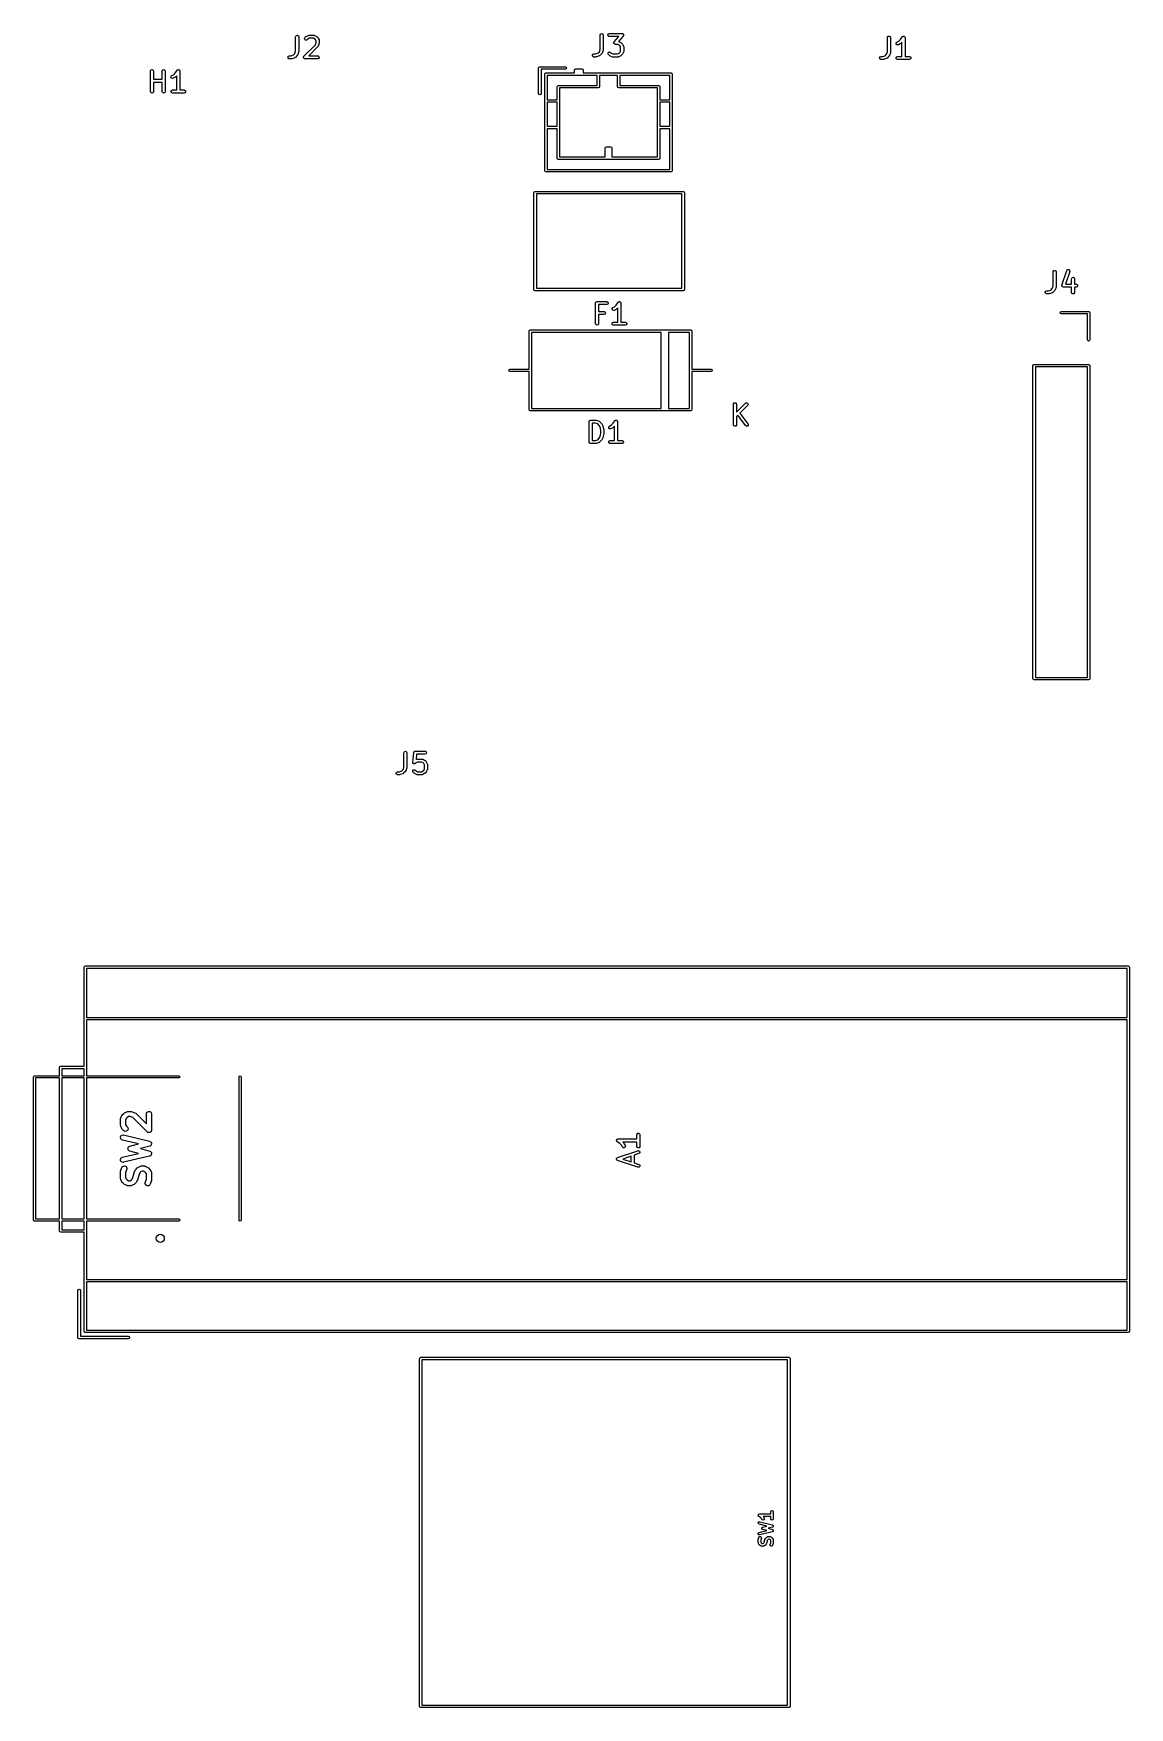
# Model space of a CAD drawing. Extents: x 129.3 to 182.9, y -153 to -71.1.
import ezdxf

# ---------------------------------------------------------------- set-up
doc = ezdxf.new("R2010")
doc.units = 0
doc.layers.add('BLACK', color=7, linetype='CONTINUOUS')

msp = doc.modelspace()

# ---------------------------------------------------------------- linework, layer by layer
at = {"layer": 'BLACK', "linetype": 'CONTINUOUS'}
for p, q in [((157, -71.2074), (157.004, -71.1817)), ((157.004, -71.1817), (157.037, -71.1424)), ((157.037, -71.1424), (157.088, -71.1335)), ((157.088, -71.1335), (157.132, -71.1592)), ((157.132, -71.1592), (157.15, -71.2074)), ((157.382, -71.1944), (157.407, -71.1499)), ((157.391, -71.2449), (157.382, -71.1944)), ((157.407, -71.1499), (157.456, -71.1324)), ((157.456, -71.1324), (158.075, -71.1324)), ((158.075, -71.1324), (158.086, -71.1343)), ((158.086, -71.1343), (158.089, -71.1338)), ((158.089, -71.1338), (158.092, -71.1354)), ((158.092, -71.1354), (158.1, -71.1369)), ((158.1, -71.1369), (158.116, -71.1499)), ((158.116, -71.1499), (158.133, -71.1604)), ((158.133, -71.1604), (158.135, -71.166)), ((158.135, -71.166), (158.14, -71.1699)), ((158.14, -71.1699), (158.143, -71.1898)), ((158.143, -71.1898), (158.15, -71.2089)), ((142.073, -72.1098), (142.111, -71.9953)), ((142.111, -71.2932), (142.116, -71.2675)), ((142.111, -71.9953), (142.111, -71.2932)), ((142.116, -71.2675), (142.149, -71.2282)), ((142.149, -71.2282), (142.199, -71.2193)), ((142.199, -71.2193), (142.244, -71.245)), ((142.244, -71.245), (142.261, -71.2932)), ((142.261, -72.0075), (142.257, -72.0295)), ((142.261, -71.2932), (142.261, -72.0075)), ((142.514, -72.2401), (143.073, -71.6812)), ((142.54, -71.3819), (142.562, -71.3354)), ((142.553, -71.4314), (142.54, -71.3819)), ((142.595, -71.4609), (142.553, -71.4314)), ((142.562, -71.3354), (142.609, -71.2878)), ((142.646, -71.4564), (142.595, -71.4609)), ((142.609, -71.2878), (142.628, -71.2749)), ((142.628, -71.2749), (142.629, -71.2737)), ((142.629, -71.2737), (142.724, -71.2261)), ((142.668, -71.4415), (142.646, -71.4564)), ((142.707, -71.4024), (142.668, -71.4415)), ((142.775, -71.3682), (142.707, -71.4024)), ((142.724, -71.2261), (142.749, -71.2187)), ((143.191, -71.7748), (142.748, -72.2182)), ((142.749, -71.2187), (142.753, -71.2197)), ((142.753, -71.2197), (142.757, -71.2182)), ((142.757, -71.2182), (142.996, -71.2182)), ((142.978, -71.3682), (142.775, -71.3682)), ((143.046, -71.4024), (142.978, -71.3682)), ((142.996, -71.2182), (143.021, -71.2227)), ((143.021, -71.2227), (143.025, -71.2256)), ((143.025, -71.2256), (143.029, -71.2261)), ((143.029, -71.2261), (143.124, -71.2737)), ((143.077, -71.4328), (143.046, -71.4024)), ((143.073, -71.6812), (143.111, -71.5667)), ((143.111, -71.5014), (143.077, -71.4328)), ((143.111, -71.5667), (143.111, -71.5014)), ((143.124, -71.2737), (143.142, -71.2871)), ((143.142, -71.2871), (143.144, -71.2878)), ((143.144, -71.2878), (143.191, -71.3354)), ((143.191, -71.3354), (143.204, -71.3538)), ((143.193, -71.7707), (143.191, -71.7748)), ((143.197, -71.7684), (143.193, -71.7707)), ((143.21, -71.7455), (143.197, -71.7684)), ((143.204, -71.3538), (143.206, -71.3549)), ((143.206, -71.3549), (143.253, -71.4501)), ((143.257, -71.6026), (143.21, -71.7455)), ((143.253, -71.4501), (143.261, -71.4751)), ((143.261, -71.5789), (143.257, -71.601)), ((143.257, -71.601), (143.257, -71.6026)), ((143.261, -71.4751), (143.26, -71.4794)), ((143.26, -71.4794), (143.261, -71.4837)), ((143.261, -71.4837), (143.261, -71.5789)), ((156.961, -72.024), (157, -71.9095)), ((157, -71.9095), (157, -71.2074)), ((157.146, -71.9454), (157.098, -72.0882)), ((157.15, -71.9217), (157.146, -71.9437)), ((157.146, -71.9437), (157.146, -71.9454)), ((157.15, -71.2074), (157.15, -71.9217)), ((157.43, -71.2779), (157.391, -71.2449)), ((157.456, -71.2824), (157.43, -71.2779)), ((157.909, -71.2824), (157.456, -71.2824)), ((157.666, -71.5868), (157.668, -71.5812)), ((157.673, -71.6059), (157.666, -71.5868)), ((157.667, -71.5753), (157.678, -71.5578)), ((157.668, -71.5812), (157.667, -71.5753)), ((157.676, -71.6258), (157.673, -71.6059)), ((157.681, -71.6297), (157.676, -71.6258)), ((157.678, -71.5578), (157.685, -71.5389)), ((157.683, -71.6353), (157.681, -71.6297)), ((157.7, -71.6458), (157.683, -71.6353)), ((157.685, -71.5389), (157.909, -71.2824)), ((157.716, -71.6588), (157.7, -71.6458)), ((157.724, -71.6603), (157.716, -71.6588)), ((157.727, -71.6619), (157.724, -71.6603)), ((157.73, -71.6614), (157.727, -71.6619)), ((157.741, -71.6633), (157.73, -71.6614)), ((157.866, -71.6633), (157.741, -71.6633)), ((157.935, -71.6976), (157.866, -71.6633)), ((158.131, -71.2568), (157.904, -71.5168)), ((157.904, -71.5168), (157.91, -71.5179)), ((157.91, -71.5179), (157.913, -71.5207)), ((157.913, -71.5207), (157.918, -71.5213)), ((157.918, -71.5213), (158.013, -71.5689)), ((157.965, -71.728), (157.935, -71.6976)), ((158, -71.7965), (157.965, -71.728)), ((157.965, -72.0677), (158, -71.9992)), ((158, -71.9992), (158, -71.7965)), ((158.013, -71.5689), (158.031, -71.5822)), ((158.031, -71.5822), (158.032, -71.5829)), ((158.032, -71.5829), (158.08, -71.6305)), ((158.08, -71.6305), (158.093, -71.6489)), ((158.093, -71.6489), (158.094, -71.65)), ((158.094, -71.65), (158.142, -71.7453)), ((158.138, -71.2379), (158.131, -71.2568)), ((158.148, -71.2204), (158.138, -71.2379)), ((158.142, -71.7453), (158.149, -71.7702)), ((158.15, -72.0169), (158.145, -72.0426)), ((158.15, -71.2089), (158.147, -71.2145)), ((158.147, -71.2145), (158.148, -71.2204)), ((158.149, -71.7702), (158.148, -71.7746)), ((158.148, -71.7746), (158.15, -71.7788)), ((158.15, -71.7788), (158.15, -72.0169)), ((171.042, -71.3344), (171.046, -71.3087)), ((171.042, -72.0365), (171.042, -71.3344)), ((171.046, -71.3087), (171.079, -71.2694)), ((171.079, -71.2694), (171.13, -71.2605)), ((171.13, -71.2605), (171.174, -71.2862)), ((171.174, -71.2862), (171.192, -71.3344)), ((171.192, -71.3344), (171.192, -72.0487)), ((171.473, -71.6415), (171.476, -71.5903)), ((171.504, -71.6827), (171.473, -71.6415)), ((171.476, -71.5903), (171.512, -71.553)), ((171.554, -71.6946), (171.504, -71.6827)), ((171.512, -71.553), (171.596, -71.5108)), ((171.579, -71.6872), (171.554, -71.6946)), ((171.674, -71.6396), (171.579, -71.6872)), ((171.596, -71.5108), (171.677, -71.4295)), ((171.675, -71.6384), (171.674, -71.6396)), ((171.694, -71.6255), (171.675, -71.6384)), ((171.677, -71.4295), (171.769, -71.2928)), ((171.756, -71.5631), (171.694, -71.6255)), ((171.756, -72.2594), (171.756, -71.5631)), ((171.769, -71.2928), (171.787, -71.2739)), ((171.787, -71.2739), (171.791, -71.2727)), ((171.791, -71.2727), (171.793, -71.2694)), ((171.793, -71.2694), (171.815, -71.2656)), ((171.815, -71.2656), (171.836, -71.2595)), ((171.836, -71.2595), (171.84, -71.2613)), ((171.84, -71.2613), (171.844, -71.2605)), ((171.844, -71.2605), (171.863, -71.2714)), ((171.863, -71.2714), (171.883, -71.2801)), ((171.883, -71.2801), (171.885, -71.284)), ((171.885, -71.284), (171.888, -71.2862)), ((171.888, -71.2862), (171.896, -71.3066)), ((171.896, -71.3066), (171.905, -71.3261)), ((171.905, -71.3261), (171.904, -71.3303)), ((171.904, -71.3303), (171.906, -71.3344)), ((171.906, -71.3344), (171.906, -72.2594)), ((141.731, -72.2802), (141.757, -72.2357)), ((141.74, -72.3307), (141.731, -72.2802)), ((141.779, -72.3637), (141.74, -72.3307)), ((141.757, -72.2357), (141.805, -72.2182)), ((141.805, -72.3682), (141.779, -72.3637)), ((141.805, -72.2182), (141.888, -72.2182)), ((141.9, -72.3682), (141.805, -72.3682)), ((141.888, -72.2182), (142.003, -72.18)), ((141.902, -72.3676), (141.9, -72.3682)), ((141.924, -72.3643), (141.902, -72.3676)), ((142.067, -72.3167), (141.924, -72.3643)), ((142.003, -72.18), (142.073, -72.1098)), ((142.07, -72.3139), (142.067, -72.3167)), ((142.075, -72.3135), (142.07, -72.3139)), ((142.096, -72.2986), (142.075, -72.3135)), ((142.191, -72.2034), (142.096, -72.2986)), ((142.193, -72.1993), (142.191, -72.2034)), ((142.197, -72.1969), (142.193, -72.1993)), ((142.21, -72.174), (142.197, -72.1969)), ((142.257, -72.0312), (142.21, -72.174)), ((142.257, -72.0295), (142.257, -72.0312)), ((142.492, -72.2866), (142.494, -72.2835)), ((142.498, -72.3084), (142.492, -72.2866)), ((142.493, -72.2802), (142.504, -72.2606)), ((142.494, -72.2835), (142.493, -72.2802)), ((142.502, -72.3307), (142.498, -72.3084)), ((142.505, -72.3329), (142.502, -72.3307)), ((142.504, -72.2606), (142.514, -72.2401)), ((142.506, -72.3362), (142.505, -72.3329)), ((142.524, -72.3491), (142.506, -72.3362)), ((142.541, -72.3637), (142.524, -72.3491)), ((142.546, -72.3645), (142.541, -72.3637)), ((142.548, -72.3656), (142.546, -72.3645)), ((142.551, -72.3653), (142.548, -72.3656)), ((142.567, -72.3682), (142.551, -72.3653)), ((143.186, -72.3682), (142.567, -72.3682)), ((142.748, -72.2182), (143.186, -72.2182)), ((143.186, -72.2182), (143.212, -72.2227)), ((143.234, -72.3506), (143.186, -72.3682)), ((143.212, -72.2227), (143.251, -72.2557)), ((143.26, -72.3062), (143.234, -72.3506)), ((143.251, -72.2557), (143.26, -72.3062)), ((153.988, -72.82), (154.005, -72.7776)), ((153.988, -74.07), (153.988, -72.82)), ((154.005, -72.7776), (154.048, -72.76)), ((154.048, -72.76), (155.298, -72.76)), ((155.298, -72.76), (155.34, -72.7776)), ((155.34, -72.7776), (155.358, -72.82)), ((155.358, -72.82), (155.34, -72.8624)), ((156.62, -72.1944), (156.645, -72.1499)), ((156.629, -72.2449), (156.62, -72.1944)), ((156.668, -72.2779), (156.629, -72.2449)), ((156.645, -72.1499), (156.694, -72.1324)), ((156.694, -72.2824), (156.668, -72.2779)), ((156.694, -72.1324), (156.777, -72.1324)), ((156.789, -72.2824), (156.694, -72.2824)), ((156.777, -72.1324), (156.891, -72.0942)), ((156.79, -72.2818), (156.789, -72.2824)), ((156.813, -72.2785), (156.79, -72.2818)), ((156.955, -72.2309), (156.813, -72.2785)), ((156.891, -72.0942), (156.961, -72.024)), ((156.959, -72.2281), (156.955, -72.2309)), ((156.963, -72.2277), (156.959, -72.2281)), ((156.985, -72.2128), (156.963, -72.2277)), ((157.08, -72.1176), (156.985, -72.2128)), ((157.082, -72.1135), (157.08, -72.1176)), ((157.086, -72.1111), (157.082, -72.1135)), ((157.098, -72.0882), (157.086, -72.1111)), ((157.383, -72.0927), (157.413, -72.0507)), ((157.388, -72.1438), (157.383, -72.0927)), ((157.403, -72.1652), (157.388, -72.1438)), ((157.45, -72.2128), (157.403, -72.1652)), ((157.413, -72.0507), (157.462, -72.0374)), ((157.452, -72.2135), (157.45, -72.2128)), ((157.47, -72.2268), (157.452, -72.2135)), ((157.462, -72.0374), (157.509, -72.0591)), ((157.565, -72.2745), (157.47, -72.2268)), ((157.509, -72.0591), (157.548, -72.0981)), ((157.548, -72.0981), (157.616, -72.1324)), ((157.569, -72.275), (157.565, -72.2745)), ((157.573, -72.2779), (157.569, -72.275)), ((157.598, -72.2824), (157.573, -72.2779)), ((157.884, -72.2824), (157.598, -72.2824)), ((157.616, -72.1324), (157.866, -72.1324)), ((157.866, -72.1324), (157.935, -72.0981)), ((157.888, -72.2808), (157.884, -72.2824)), ((157.893, -72.2819), (157.888, -72.2808)), ((157.918, -72.2745), (157.893, -72.2819)), ((158.013, -72.2268), (157.918, -72.2745)), ((157.935, -72.0981), (157.965, -72.0677)), ((158.014, -72.2257), (158.013, -72.2268)), ((158.032, -72.2128), (158.014, -72.2257)), ((158.08, -72.1652), (158.032, -72.2128)), ((158.081, -72.1637), (158.08, -72.1652)), ((158.094, -72.1457), (158.081, -72.1637)), ((158.142, -72.0504), (158.094, -72.1457)), ((158.145, -72.0426), (158.142, -72.046)), ((158.142, -72.046), (158.142, -72.0504)), ((170.662, -72.3214), (170.688, -72.2769)), ((170.671, -72.3719), (170.662, -72.3214)), ((170.71, -72.4049), (170.671, -72.3719)), ((170.688, -72.2769), (170.736, -72.2594)), ((170.736, -72.4094), (170.71, -72.4049)), ((170.736, -72.2594), (170.819, -72.2594)), ((170.831, -72.4094), (170.736, -72.4094)), ((170.819, -72.2594), (170.933, -72.2212)), ((170.832, -72.4088), (170.831, -72.4094)), ((170.855, -72.4055), (170.832, -72.4088)), ((170.998, -72.3579), (170.855, -72.4055)), ((170.933, -72.2212), (171.003, -72.151)), ((171.001, -72.3551), (170.998, -72.3579)), ((171.006, -72.3547), (171.001, -72.3551)), ((171.003, -72.151), (171.042, -72.0365)), ((171.027, -72.3398), (171.006, -72.3547)), ((171.122, -72.2446), (171.027, -72.3398)), ((171.124, -72.2405), (171.122, -72.2446)), ((171.128, -72.2381), (171.124, -72.2405)), ((171.14, -72.2152), (171.128, -72.2381)), ((171.188, -72.0724), (171.14, -72.2152)), ((171.192, -72.0487), (171.188, -72.0707)), ((171.188, -72.0707), (171.188, -72.0724)), ((171.471, -72.3214), (171.497, -72.2769)), ((171.48, -72.3719), (171.471, -72.3214)), ((171.52, -72.4049), (171.48, -72.3719)), ((171.497, -72.2769), (171.545, -72.2594)), ((171.545, -72.4094), (171.52, -72.4049)), ((171.545, -72.2594), (171.756, -72.2594)), ((172.117, -72.4094), (171.545, -72.4094)), ((171.906, -72.2594), (172.117, -72.2594)), ((172.117, -72.2594), (172.142, -72.2639)), ((172.165, -72.3918), (172.117, -72.4094)), ((172.142, -72.2639), (172.182, -72.2969)), ((172.191, -72.3474), (172.165, -72.3918)), ((172.182, -72.2969), (172.191, -72.3474)), ((135.011, -72.9701), (135.016, -72.9444)), ((135.011, -73.9701), (135.011, -72.9701)), ((135.016, -72.9444), (135.049, -72.9051)), ((135.049, -72.9051), (135.099, -72.8962)), ((135.099, -72.8962), (135.144, -72.9219)), ((135.144, -72.9219), (135.161, -72.9701)), ((135.161, -72.9701), (135.161, -73.3713)), ((135.161, -73.3713), (135.583, -73.3713)), ((135.583, -73.5213), (135.161, -73.5213)), ((135.161, -73.5213), (135.161, -73.9701)), ((135.583, -72.9701), (135.587, -72.9444)), ((135.583, -73.3713), (135.583, -72.9701)), ((135.583, -73.9701), (135.583, -73.5213)), ((135.587, -72.9444), (135.62, -72.9051)), ((135.62, -72.9051), (135.671, -72.8962)), ((135.671, -72.8962), (135.715, -72.9219)), ((135.715, -72.9219), (135.733, -72.9701)), ((135.733, -72.9701), (135.733, -73.9701)), ((136.014, -73.2772), (136.017, -73.226)), ((136.045, -73.3184), (136.014, -73.2772)), ((136.017, -73.226), (136.053, -73.1887)), ((136.095, -73.3303), (136.045, -73.3184)), ((136.053, -73.1887), (136.137, -73.1465)), ((136.12, -73.3229), (136.095, -73.3303)), ((136.215, -73.2753), (136.12, -73.3229)), ((136.137, -73.1465), (136.218, -73.0652)), ((136.216, -73.2741), (136.215, -73.2753)), ((136.234, -73.2612), (136.216, -73.2741)), ((136.218, -73.0652), (136.309, -72.9285)), ((136.297, -73.1988), (136.234, -73.2612)), ((136.297, -73.8951), (136.297, -73.1988)), ((136.309, -72.9285), (136.327, -72.9097)), ((136.327, -72.9097), (136.332, -72.9084)), ((136.332, -72.9084), (136.334, -72.9051)), ((136.334, -72.9051), (136.356, -72.9014)), ((136.356, -72.9014), (136.377, -72.8952)), ((136.377, -72.8952), (136.381, -72.897)), ((136.381, -72.897), (136.385, -72.8962)), ((136.385, -72.8962), (136.404, -72.9071)), ((136.404, -72.9071), (136.424, -72.9159)), ((136.424, -72.9159), (136.426, -72.9197)), ((136.426, -72.9197), (136.429, -72.9219)), ((136.429, -72.9219), (136.437, -72.9423)), ((136.437, -72.9423), (136.446, -72.9618)), ((136.446, -72.9618), (136.445, -72.966)), ((136.445, -72.966), (136.447, -72.9701)), ((136.447, -72.9701), (136.447, -73.8951)), ((155.298, -72.88), (154.108, -72.88)), ((154.108, -72.88), (154.108, -74.07)), ((154.288, -73.12), (154.305, -73.0776)), ((154.288, -77.84), (154.288, -73.12)), ((154.305, -73.0776), (154.348, -73.06)), ((154.348, -73.06), (155.748, -73.06)), ((156.848, -73.18), (154.408, -73.18)), ((154.408, -73.18), (154.408, -74.37)), ((155.34, -72.8624), (155.298, -72.88)), ((155.748, -72.92), (155.765, -72.8776)), ((155.748, -73.06), (155.748, -72.92)), ((155.765, -72.8776), (155.808, -72.86)), ((155.808, -72.86), (156.108, -72.86)), ((156.108, -72.86), (156.15, -72.8776)), ((156.15, -72.8776), (156.168, -72.92)), ((156.168, -72.92), (156.168, -73.06)), ((156.168, -73.06), (160.468, -73.06)), ((156.848, -73.67), (156.848, -73.18)), ((157.848, -73.18), (156.968, -73.18)), ((156.968, -73.18), (156.968, -73.73)), ((157.848, -73.73), (157.848, -73.18)), ((160.408, -73.18), (157.968, -73.18)), ((157.968, -73.18), (157.968, -73.67)), ((160.408, -74.37), (160.408, -73.18)), ((160.468, -73.06), (160.51, -73.0776)), ((160.51, -73.0776), (160.528, -73.12)), ((160.528, -73.12), (160.528, -77.84)), ((135.029, -74.0183), (135.011, -73.9701)), ((135.073, -74.044), (135.029, -74.0183)), ((135.124, -74.035), (135.073, -74.044)), ((135.157, -73.9957), (135.124, -74.035)), ((135.161, -73.9701), (135.157, -73.9957)), ((135.6, -74.0183), (135.583, -73.9701)), ((135.644, -74.044), (135.6, -74.0183)), ((135.695, -74.035), (135.644, -74.044)), ((135.728, -73.9957), (135.695, -74.035)), ((135.733, -73.9701), (135.728, -73.9957)), ((136.012, -73.9571), (136.038, -73.9126)), ((136.021, -74.0076), (136.012, -73.9571)), ((136.06, -74.0406), (136.021, -74.0076)), ((136.038, -73.9126), (136.086, -73.8951)), ((136.086, -74.0451), (136.06, -74.0406)), ((136.086, -73.8951), (136.297, -73.8951)), ((136.658, -74.0451), (136.086, -74.0451)), ((136.447, -73.8951), (136.658, -73.8951)), ((136.658, -73.8951), (136.683, -73.8996)), ((136.706, -74.0275), (136.658, -74.0451)), ((136.683, -73.8996), (136.722, -73.9326)), ((136.731, -73.9831), (136.706, -74.0275)), ((136.722, -73.9326), (136.731, -73.9831)), ((154.005, -74.1124), (153.988, -74.07)), ((154.048, -74.13), (154.005, -74.1124)), ((154.09, -74.1124), (154.048, -74.13)), ((154.108, -74.07), (154.09, -74.1124)), ((154.408, -74.37), (154.898, -74.37)), ((154.898, -73.73), (154.915, -73.6876)), ((154.898, -74.37), (154.898, -73.73)), ((154.915, -73.6876), (154.958, -73.67)), ((154.958, -73.67), (156.848, -73.67)), ((156.908, -73.79), (155.018, -73.79)), ((155.018, -73.79), (155.018, -77.17)), ((156.95, -73.7724), (156.908, -73.79)), ((156.968, -73.73), (156.95, -73.7724)), ((157.865, -73.7724), (157.848, -73.73)), ((157.908, -73.79), (157.865, -73.7724)), ((159.798, -73.79), (157.908, -73.79)), ((157.968, -73.67), (159.858, -73.67)), ((159.798, -77.17), (159.798, -73.79)), ((159.858, -73.67), (159.9, -73.6876)), ((159.9, -73.6876), (159.918, -73.73)), ((159.918, -73.73), (159.918, -74.37)), ((159.918, -74.37), (160.408, -74.37)), ((154.408, -74.49), (154.408, -75.67)), ((154.898, -74.49), (154.408, -74.49)), ((154.898, -75.67), (154.898, -74.49)), ((159.918, -74.49), (159.918, -75.67)), ((160.408, -74.49), (159.918, -74.49)), ((160.408, -75.67), (160.408, -74.49)), ((154.408, -75.67), (154.898, -75.67)), ((154.898, -75.79), (154.408, -75.79)), ((154.408, -75.79), (154.408, -77.78)), ((154.898, -77.23), (154.898, -75.79)), ((159.918, -75.67), (160.408, -75.67)), ((160.408, -75.79), (159.918, -75.79)), ((159.918, -75.79), (159.918, -77.23)), ((160.408, -77.78), (160.408, -75.79)), ((157.248, -76.73), (157.265, -76.6876)), ((157.248, -77.17), (157.248, -76.73)), ((157.265, -76.6876), (157.308, -76.67)), ((157.308, -76.67), (157.508, -76.67)), ((157.508, -76.67), (157.55, -76.6876)), ((157.55, -76.6876), (157.568, -76.73)), ((157.568, -76.73), (157.568, -77.17)), ((154.915, -77.2724), (154.898, -77.23)), ((154.958, -77.29), (154.915, -77.2724)), ((159.858, -77.29), (154.958, -77.29)), ((155.018, -77.17), (157.248, -77.17)), ((157.568, -77.17), (159.798, -77.17)), ((159.9, -77.2724), (159.858, -77.29)), ((159.918, -77.23), (159.9, -77.2724)), ((154.305, -77.8824), (154.288, -77.84)), ((154.348, -77.9), (154.305, -77.8824)), ((160.468, -77.9), (154.348, -77.9)), ((154.408, -77.78), (160.408, -77.78)), ((160.51, -77.8824), (160.468, -77.9)), ((160.528, -77.84), (160.51, -77.8824)), ((153.76, -78.91), (153.778, -78.8676)), ((153.76, -83.65), (153.76, -78.91)), ((153.778, -78.8676), (153.82, -78.85)), ((153.82, -78.85), (161.06, -78.85)), ((153.88, -78.97), (153.88, -83.59)), ((161, -78.97), (153.88, -78.97)), ((161, -83.59), (161, -78.97)), ((161.06, -78.85), (161.102, -78.8676)), ((161.102, -78.8676), (161.12, -78.91)), ((161.12, -78.91), (161.12, -83.65)), ((179.144, -82.7884), (179.149, -82.7627)), ((179.144, -83.4905), (179.144, -82.7884)), ((179.149, -82.7627), (179.182, -82.7234)), ((179.182, -82.7234), (179.232, -82.7145)), ((179.232, -82.7145), (179.277, -82.7402)), ((179.277, -82.7402), (179.294, -82.7884)), ((179.294, -82.7884), (179.294, -83.5027)), ((179.574, -83.442), (179.577, -83.4371)), ((179.578, -83.4622), (179.574, -83.442)), ((179.577, -83.4313), (179.815, -82.717)), ((179.577, -83.4371), (179.577, -83.4313)), ((179.578, -83.4826), (179.578, -83.4622)), ((179.957, -82.7645), (179.752, -83.38)), ((179.752, -83.38), (180.049, -83.38)), ((179.815, -82.717), (179.827, -82.6941)), ((179.827, -82.6941), (179.871, -82.6673)), ((179.871, -82.6673), (179.922, -82.6748)), ((179.922, -82.6748), (179.956, -82.7132)), ((179.956, -82.7132), (179.957, -82.7645)), ((180.049, -83.1217), (180.054, -83.0961)), ((180.049, -83.38), (180.049, -83.1217)), ((180.054, -83.0961), (180.087, -83.0568)), ((180.087, -83.0568), (180.137, -83.0479)), ((180.137, -83.0479), (180.181, -83.0735)), ((180.181, -83.0735), (180.199, -83.1217)), ((180.199, -83.1217), (180.199, -83.38)), ((180.199, -83.38), (180.267, -83.38)), ((180.267, -83.38), (180.293, -83.3846)), ((180.293, -83.3846), (180.332, -83.4175)), ((180.341, -83.4681), (180.315, -83.5125)), ((180.332, -83.4175), (180.341, -83.4681)), ((153.778, -83.6924), (153.76, -83.65)), ((153.82, -83.71), (153.778, -83.6924)), ((161.06, -83.71), (153.82, -83.71)), ((153.88, -83.59), (161, -83.59)), ((156.773, -84.2985), (156.775, -84.2887)), ((156.775, -84.2887), (156.787, -84.2738)), ((156.787, -84.2738), (156.797, -84.2569)), ((156.797, -84.2569), (156.803, -84.2546)), ((156.803, -84.2546), (156.808, -84.2494)), ((156.808, -84.2494), (156.827, -84.246)), ((156.827, -84.246), (156.845, -84.2394)), ((156.845, -84.2394), (157.322, -84.2394)), ((157.322, -84.2394), (157.347, -84.2439)), ((157.347, -84.2439), (157.386, -84.2769)), ((157.386, -84.2769), (157.395, -84.3274)), ((157.787, -84.4095), (157.878, -84.2728)), ((157.878, -84.2728), (157.896, -84.2539)), ((157.896, -84.2539), (157.9, -84.2527)), ((157.9, -84.2527), (157.903, -84.2494)), ((157.903, -84.2494), (157.925, -84.2456)), ((157.925, -84.2456), (157.945, -84.2395)), ((157.945, -84.2395), (157.949, -84.2413)), ((157.949, -84.2413), (157.954, -84.2405)), ((157.954, -84.2405), (157.972, -84.2514)), ((157.972, -84.2514), (157.992, -84.2601)), ((157.992, -84.2601), (157.994, -84.264)), ((157.994, -84.264), (157.998, -84.2662)), ((157.998, -84.2662), (158.005, -84.2866)), ((158.005, -84.2866), (158.015, -84.3061)), ((161.102, -83.6924), (161.06, -83.71)), ((161.12, -83.65), (161.102, -83.6924)), ((178.764, -83.7754), (178.79, -83.7309)), ((178.773, -83.8259), (178.764, -83.7754)), ((178.813, -83.8589), (178.773, -83.8259)), ((178.79, -83.7309), (178.838, -83.7134)), ((178.838, -83.8634), (178.813, -83.8589)), ((178.838, -83.7134), (178.921, -83.7134)), ((178.934, -83.8634), (178.838, -83.8634)), ((178.921, -83.7134), (179.036, -83.6752)), ((178.935, -83.8628), (178.934, -83.8634)), ((178.957, -83.8595), (178.935, -83.8628)), ((179.1, -83.8119), (178.957, -83.8595)), ((179.036, -83.6752), (179.106, -83.605)), ((179.104, -83.8091), (179.1, -83.8119)), ((179.108, -83.8087), (179.104, -83.8091)), ((179.106, -83.605), (179.144, -83.4905)), ((179.129, -83.7938), (179.108, -83.8087)), ((179.225, -83.6986), (179.129, -83.7938)), ((179.227, -83.6945), (179.225, -83.6986)), ((179.23, -83.6921), (179.227, -83.6945)), ((179.243, -83.6692), (179.23, -83.6921)), ((179.29, -83.5264), (179.243, -83.6692)), ((179.294, -83.5027), (179.29, -83.5247)), ((179.29, -83.5247), (179.29, -83.5264)), ((179.582, -83.4869), (179.578, -83.4826)), ((179.583, -83.4925), (179.582, -83.4869)), ((179.599, -83.5057), (179.583, -83.4925)), ((179.612, -83.521), (179.599, -83.5057)), ((179.618, -83.5218), (179.612, -83.521)), ((179.622, -83.5255), (179.618, -83.5218)), ((179.648, -83.53), (179.622, -83.5255)), ((180.049, -83.53), (179.648, -83.53)), ((180.049, -83.7884), (180.049, -83.53)), ((180.067, -83.8366), (180.049, -83.7884)), ((180.111, -83.8622), (180.067, -83.8366)), ((180.162, -83.8533), (180.111, -83.8622)), ((180.195, -83.814), (180.162, -83.8533)), ((180.199, -83.7884), (180.195, -83.814)), ((180.267, -83.53), (180.199, -83.53)), ((180.199, -83.53), (180.199, -83.7884)), ((180.315, -83.5125), (180.267, -83.53)), ((156.77, -84.3144), (156.772, -84.3046)), ((156.77, -85.3144), (156.77, -84.3144)), ((156.771, -84.3014), (156.773, -84.2985)), ((156.772, -84.3046), (156.771, -84.3014)), ((157.322, -84.3894), (156.92, -84.3894)), ((156.92, -84.3894), (156.92, -84.7156)), ((156.92, -84.7156), (157.179, -84.7156)), ((157.179, -84.8656), (156.92, -84.8656)), ((156.92, -84.8656), (156.92, -85.3144)), ((157.179, -84.7156), (157.204, -84.7201)), ((157.227, -84.848), (157.179, -84.8656)), ((157.204, -84.7201), (157.244, -84.7531)), ((157.253, -84.8036), (157.227, -84.848)), ((157.244, -84.7531), (157.253, -84.8036)), ((157.37, -84.3718), (157.322, -84.3894)), ((157.395, -84.3274), (157.37, -84.3718)), ((157.583, -84.6215), (157.586, -84.5703)), ((157.614, -84.6627), (157.583, -84.6215)), ((157.586, -84.5703), (157.621, -84.533)), ((157.663, -84.6746), (157.614, -84.6627)), ((157.621, -84.533), (157.706, -84.4908)), ((157.688, -84.6672), (157.663, -84.6746)), ((157.784, -84.6196), (157.688, -84.6672)), ((157.706, -84.4908), (157.787, -84.4095)), ((157.785, -84.6184), (157.784, -84.6196)), ((157.803, -84.6055), (157.785, -84.6184)), ((157.866, -84.5431), (157.803, -84.6055)), ((157.866, -85.2394), (157.866, -84.5431)), ((158.015, -84.3061), (158.014, -84.3103)), ((158.014, -84.3103), (158.016, -84.3144)), ((158.016, -84.3144), (158.016, -85.2394)), ((179.493, -84.776), (179.51, -84.7336)), ((179.51, -84.8184), (179.493, -84.776)), ((179.51, -84.7336), (179.553, -84.716)), ((179.553, -84.836), (179.51, -84.8184)), ((179.553, -84.716), (180.883, -84.716)), ((180.823, -84.836), (179.553, -84.836)), ((180.823, -86.106), (180.823, -84.836)), ((180.883, -84.716), (180.925, -84.7336)), ((180.925, -84.7336), (180.943, -84.776)), ((180.943, -84.776), (180.943, -86.106)), ((153.525, -85.6846), (153.543, -85.6422)), ((153.525, -87.5446), (153.525, -85.6846)), ((153.543, -85.6422), (153.585, -85.6246)), ((153.585, -85.6246), (161.425, -85.6246)), ((153.645, -85.7446), (153.645, -89.4646)), ((159.985, -85.7446), (153.645, -85.7446)), ((156.788, -85.3626), (156.77, -85.3144)), ((156.832, -85.3882), (156.788, -85.3626)), ((156.883, -85.3793), (156.832, -85.3882)), ((156.916, -85.34), (156.883, -85.3793)), ((156.92, -85.3144), (156.916, -85.34)), ((157.581, -85.3014), (157.607, -85.2569)), ((157.59, -85.3519), (157.581, -85.3014)), ((157.629, -85.3849), (157.59, -85.3519)), ((157.607, -85.2569), (157.655, -85.2394)), ((157.655, -85.3894), (157.629, -85.3849)), ((157.655, -85.2394), (157.866, -85.2394)), ((158.226, -85.3894), (157.655, -85.3894)), ((158.016, -85.2394), (158.226, -85.2394)), ((158.226, -85.2394), (158.252, -85.2439)), ((158.274, -85.3718), (158.226, -85.3894)), ((158.252, -85.2439), (158.291, -85.2769)), ((158.3, -85.3274), (158.274, -85.3718)), ((158.291, -85.2769), (158.3, -85.3274)), ((159.985, -89.4646), (159.985, -85.7446)), ((160.345, -85.7446), (160.345, -89.4646)), ((161.365, -85.7446), (160.345, -85.7446)), ((161.365, -89.4646), (161.365, -85.7446)), ((161.425, -85.6246), (161.468, -85.6422)), ((161.468, -85.6422), (161.485, -85.6846)), ((161.485, -85.6846), (161.485, -87.5446)), ((180.84, -86.1484), (180.823, -86.106)), ((180.883, -86.166), (180.84, -86.1484)), ((180.925, -86.1484), (180.883, -86.166)), ((180.943, -86.106), (180.925, -86.1484)), ((152.535, -87.6046), (152.553, -87.5622)), ((152.553, -87.5622), (152.595, -87.5446)), ((152.595, -87.5446), (153.525, -87.5446)), ((161.485, -87.5446), (162.415, -87.5446)), ((162.415, -87.5446), (162.458, -87.5622)), ((162.458, -87.5622), (162.475, -87.6046)), ((178.163, -87.376), (178.18, -87.3336)), ((178.163, -102.676), (178.163, -87.376)), ((178.18, -87.3336), (178.223, -87.316)), ((178.223, -87.316), (180.883, -87.316)), ((178.283, -87.436), (178.283, -102.616)), ((180.823, -87.436), (178.283, -87.436)), ((180.823, -102.616), (180.823, -87.436)), ((180.883, -87.316), (180.925, -87.3336)), ((180.925, -87.3336), (180.943, -87.376)), ((180.943, -87.376), (180.943, -102.676)), ((152.553, -87.647), (152.535, -87.6046)), ((152.595, -87.6646), (152.553, -87.647)), ((153.525, -87.6646), (152.595, -87.6646)), ((153.525, -89.5246), (153.525, -87.6646)), ((162.415, -87.6646), (161.485, -87.6646)), ((161.485, -87.6646), (161.485, -89.5246)), ((162.458, -87.647), (162.415, -87.6646)), ((162.475, -87.6046), (162.458, -87.647)), ((163.523, -89.2313), (163.556, -89.192)), ((163.556, -89.192), (163.607, -89.1831)), ((163.607, -89.1831), (163.651, -89.2088)), ((164.112, -89.2039), (164.133, -89.189)), ((164.133, -89.189), (164.184, -89.1845)), ((164.184, -89.1845), (164.226, -89.214)), ((153.543, -89.567), (153.525, -89.5246)), ((153.585, -89.5846), (153.543, -89.567)), ((161.425, -89.5846), (153.585, -89.5846)), ((153.645, -89.4646), (159.985, -89.4646)), ((160.345, -89.4646), (161.365, -89.4646)), ((161.468, -89.567), (161.425, -89.5846)), ((161.485, -89.5246), (161.468, -89.567)), ((163.518, -89.257), (163.523, -89.2313)), ((163.518, -90.257), (163.518, -89.257)), ((163.651, -89.2088), (163.668, -89.257)), ((163.668, -89.6473), (164.112, -89.2039)), ((163.668, -89.257), (163.668, -89.6473)), ((163.728, -89.7997), (163.668, -89.8595)), ((163.668, -89.8595), (163.668, -90.257)), ((164.105, -90.302), (163.728, -89.7997)), ((164.218, -89.31), (163.835, -89.6926)), ((163.835, -89.6926), (164.225, -90.212)), ((164.24, -89.2635), (164.218, -89.31)), ((164.226, -89.214), (164.24, -89.2635)), ((156.464, -90.105), (156.466, -90.0952)), ((156.464, -91.105), (156.464, -90.105)), ((156.465, -90.092), (156.467, -90.0891)), ((156.466, -90.0952), (156.465, -90.092)), ((156.467, -90.0891), (156.469, -90.0793)), ((156.469, -90.0793), (156.481, -90.0644)), ((156.481, -90.0644), (156.491, -90.0475)), ((156.491, -90.0475), (156.497, -90.0452)), ((156.497, -90.0452), (156.502, -90.04)), ((156.502, -90.04), (156.521, -90.0366)), ((156.521, -90.0366), (156.539, -90.03)), ((156.539, -90.03), (156.777, -90.03)), ((156.614, -90.18), (156.614, -91.03)), ((156.765, -90.18), (156.614, -90.18)), ((156.88, -90.2182), (156.765, -90.18)), ((156.777, -90.03), (156.799, -90.0339)), ((156.799, -90.0339), (156.801, -90.0338)), ((156.801, -90.0338), (156.944, -90.0814)), ((156.954, -90.2923), (156.88, -90.2182)), ((156.944, -90.0814), (156.967, -90.0939)), ((156.992, -90.3693), (156.954, -90.2923)), ((156.967, -90.0939), (156.969, -90.0977)), ((156.969, -90.0977), (156.973, -90.0996)), ((156.973, -90.0996), (157.069, -90.1948)), ((157.036, -90.5428), (156.992, -90.3693)), ((156.992, -90.8407), (157.036, -90.6672)), ((157.036, -90.6672), (157.036, -90.5428)), ((157.069, -90.1948), (157.081, -90.2132)), ((157.081, -90.2132), (157.083, -90.2143)), ((157.083, -90.2143), (157.13, -90.3095)), ((157.13, -90.3095), (157.134, -90.3219)), ((157.134, -90.3219), (157.136, -90.3249)), ((157.136, -90.3249), (157.183, -90.5154)), ((157.183, -90.6946), (157.136, -90.8851)), ((157.183, -90.5154), (157.185, -90.5303)), ((157.186, -90.6764), (157.183, -90.6912)), ((157.183, -90.6912), (157.183, -90.6946)), ((157.185, -90.5303), (157.186, -90.5336)), ((157.186, -90.5336), (157.186, -90.6764)), ((157.42, -90.4121), (157.423, -90.3609)), ((157.45, -90.4533), (157.42, -90.4121)), ((157.423, -90.3609), (157.458, -90.3236)), ((157.5, -90.4652), (157.45, -90.4533)), ((157.458, -90.3236), (157.542, -90.2814)), ((157.525, -90.4578), (157.5, -90.4652)), ((157.62, -90.4102), (157.525, -90.4578)), ((157.542, -90.2814), (157.624, -90.2001)), ((157.622, -90.409), (157.62, -90.4102)), ((157.64, -90.3961), (157.622, -90.409)), ((157.624, -90.2001), (157.715, -90.0634)), ((157.702, -90.3337), (157.64, -90.3961)), ((157.702, -91.03), (157.702, -90.3337)), ((157.715, -90.0634), (157.733, -90.0445)), ((157.733, -90.0445), (157.737, -90.0433)), ((157.737, -90.0433), (157.74, -90.04)), ((157.74, -90.04), (157.761, -90.0362)), ((157.761, -90.0362), (157.782, -90.0301)), ((157.782, -90.0301), (157.786, -90.0319)), ((157.786, -90.0319), (157.79, -90.0311)), ((157.79, -90.0311), (157.809, -90.042)), ((157.809, -90.042), (157.829, -90.0507)), ((157.829, -90.0507), (157.831, -90.0546)), ((157.831, -90.0546), (157.835, -90.0568)), ((157.835, -90.0568), (157.842, -90.0772)), ((157.842, -90.0772), (157.852, -90.0967)), ((157.852, -90.0967), (157.851, -90.1009)), ((157.851, -90.1009), (157.852, -90.105)), ((157.852, -90.105), (157.852, -91.03)), ((163.536, -90.3052), (163.518, -90.257)), ((163.58, -90.3308), (163.536, -90.3052)), ((163.631, -90.3219), (163.58, -90.3308)), ((163.664, -90.2826), (163.631, -90.3219)), ((163.668, -90.257), (163.664, -90.2826)), ((164.148, -90.33), (164.105, -90.302)), ((164.199, -90.3239), (164.148, -90.33)), ((164.234, -90.2864), (164.199, -90.3239)), ((164.225, -90.212), (164.237, -90.2352)), ((164.237, -90.2352), (164.234, -90.2864)), ((156.471, -91.1233), (156.464, -91.105)), ((156.474, -91.1425), (156.471, -91.1233)), ((156.48, -91.1468), (156.474, -91.1425)), ((156.482, -91.1532), (156.48, -91.1468)), ((156.499, -91.1629), (156.482, -91.1532)), ((156.514, -91.1755), (156.499, -91.1629)), ((156.523, -91.1772), (156.514, -91.1755)), ((156.526, -91.1788), (156.523, -91.1772)), ((156.53, -91.1783), (156.526, -91.1788)), ((156.539, -91.18), (156.53, -91.1783)), ((156.777, -91.18), (156.539, -91.18)), ((156.614, -91.03), (156.765, -91.03)), ((156.765, -91.03), (156.88, -90.9918)), ((156.779, -91.1794), (156.777, -91.18)), ((156.801, -91.1761), (156.779, -91.1794)), ((156.944, -91.1285), (156.801, -91.1761)), ((156.88, -90.9918), (156.954, -90.9177)), ((156.947, -91.1257), (156.944, -91.1285)), ((156.952, -91.1253), (156.947, -91.1257)), ((156.973, -91.1104), (156.952, -91.1253)), ((156.954, -90.9177), (156.992, -90.8407)), ((157.069, -91.0152), (156.973, -91.1104)), ((157.083, -90.9957), (157.069, -91.0137)), ((157.069, -91.0137), (157.069, -91.0152)), ((157.13, -90.9004), (157.083, -90.9957)), ((157.131, -90.8969), (157.13, -90.9004)), ((157.136, -90.8851), (157.131, -90.8969)), ((157.418, -91.092), (157.443, -91.0475)), ((157.427, -91.1425), (157.418, -91.092)), ((157.466, -91.1755), (157.427, -91.1425)), ((157.443, -91.0475), (157.492, -91.03)), ((157.492, -91.18), (157.466, -91.1755)), ((157.492, -91.03), (157.702, -91.03)), ((158.063, -91.18), (157.492, -91.18)), ((157.852, -91.03), (158.063, -91.03)), ((158.063, -91.03), (158.089, -91.0345)), ((158.111, -91.1624), (158.063, -91.18)), ((158.089, -91.0345), (158.128, -91.0675)), ((158.137, -91.118), (158.111, -91.1624)), ((158.128, -91.0675), (158.137, -91.118)), ((178.18, -102.718), (178.163, -102.676)), ((178.223, -102.736), (178.18, -102.718)), ((180.883, -102.736), (178.223, -102.736)), ((178.283, -102.616), (180.823, -102.616)), ((180.925, -102.718), (180.883, -102.736)), ((180.943, -102.676), (180.925, -102.718)), ((147.404, -106.295), (147.409, -106.269)), ((147.404, -106.997), (147.404, -106.295)), ((147.409, -106.269), (147.442, -106.23)), ((147.442, -106.23), (147.492, -106.221)), ((147.492, -106.221), (147.537, -106.247)), ((147.537, -106.247), (147.554, -106.295)), ((147.554, -106.295), (147.554, -107.009)), ((147.833, -106.764), (147.881, -106.287)), ((147.881, -106.287), (147.882, -106.284)), ((147.882, -106.282), (147.883, -106.279)), ((147.882, -106.284), (147.882, -106.282)), ((147.883, -106.279), (147.888, -106.262)), ((147.888, -106.262), (147.899, -106.251)), ((147.899, -106.251), (147.907, -106.237)), ((147.907, -106.237), (147.917, -106.234)), ((147.917, -106.234), (147.925, -106.226)), ((147.925, -106.226), (147.941, -106.225)), ((147.941, -106.225), (147.956, -106.22)), ((147.956, -106.22), (148.432, -106.22)), ((148.023, -106.37), (147.999, -106.618)), ((148.432, -106.37), (148.023, -106.37)), ((148.432, -106.22), (148.457, -106.224)), ((148.48, -106.352), (148.432, -106.37)), ((148.457, -106.224), (148.497, -106.257)), ((148.506, -106.308), (148.48, -106.352)), ((148.497, -106.257), (148.506, -106.308)), ((147.181, -107.22), (147.296, -107.182)), ((147.296, -107.182), (147.366, -107.111)), ((147.366, -107.111), (147.404, -106.997)), ((147.485, -107.205), (147.39, -107.3)), ((147.487, -107.201), (147.485, -107.205)), ((147.491, -107.199), (147.487, -107.201)), ((147.503, -107.176), (147.491, -107.199)), ((147.551, -107.033), (147.503, -107.176)), ((147.554, -107.009), (147.55, -107.031)), ((147.55, -107.031), (147.551, -107.033)), ((147.84, -106.789), (147.833, -106.764)), ((147.833, -106.764), (147.833, -106.764)), ((147.833, -106.764), (147.833, -106.764)), ((147.836, -107.18), (147.865, -107.138)), ((147.84, -107.231), (147.836, -107.18)), ((147.846, -106.813), (147.84, -106.789)), ((147.846, -106.814), (147.846, -106.813)), ((147.847, -106.814), (147.846, -106.814)), ((147.867, -106.828), (147.847, -106.814)), ((147.865, -107.138), (147.914, -107.125)), ((147.888, -106.843), (147.867, -106.828)), ((147.889, -106.843), (147.888, -106.843)), ((147.888, -106.843), (147.888, -106.843)), ((147.914, -106.841), (147.889, -106.843)), ((147.939, -106.839), (147.914, -106.841)), ((147.914, -107.125), (147.961, -107.147)), ((147.94, -106.839), (147.939, -106.839)), ((147.939, -106.839), (147.939, -106.839)), ((147.961, -106.824), (147.94, -106.839)), ((148, -106.785), (147.961, -106.824)), ((147.961, -107.147), (148, -107.186)), ((147.999, -106.618), (148.017, -106.609)), ((148.069, -106.751), (148, -106.785)), ((148, -107.186), (148.069, -107.22)), ((148.017, -106.609), (148.042, -106.601)), ((148.042, -106.601), (148.047, -106.602)), ((148.047, -106.602), (148.051, -106.601)), ((148.051, -106.601), (148.289, -106.601)), ((148.271, -106.751), (148.069, -106.751)), ((148.34, -106.785), (148.271, -106.751)), ((148.271, -107.22), (148.34, -107.186)), ((148.289, -106.601), (148.315, -106.605)), ((148.315, -106.605), (148.318, -106.608)), ((148.318, -106.608), (148.322, -106.609)), ((148.322, -106.609), (148.418, -106.656)), ((148.37, -106.815), (148.34, -106.785)), ((148.34, -107.186), (148.37, -107.155)), ((148.404, -106.884), (148.37, -106.815)), ((148.37, -107.155), (148.404, -107.087)), ((148.404, -107.087), (148.404, -106.884)), ((148.418, -106.656), (148.436, -106.67)), ((148.436, -106.67), (148.437, -106.67)), ((148.437, -106.67), (148.485, -106.718)), ((148.485, -106.718), (148.498, -106.736)), ((148.498, -106.736), (148.499, -106.737)), ((148.499, -106.737), (148.546, -106.833)), ((148.546, -107.138), (148.499, -107.233)), ((148.546, -106.833), (148.554, -106.858)), ((148.547, -107.133), (148.546, -107.138)), ((148.55, -107.13), (148.547, -107.133)), ((148.554, -107.104), (148.55, -107.13)), ((148.554, -106.858), (148.553, -106.862)), ((148.553, -106.862), (148.554, -106.866)), ((148.554, -106.866), (148.554, -107.104)), ((147.025, -107.282), (147.05, -107.237)), ((147.033, -107.332), (147.025, -107.282)), ((147.073, -107.365), (147.033, -107.332)), ((147.05, -107.237), (147.098, -107.22)), ((147.098, -107.37), (147.073, -107.365)), ((147.098, -107.22), (147.181, -107.22)), ((147.194, -107.37), (147.098, -107.37)), ((147.195, -107.369), (147.194, -107.37)), ((147.217, -107.366), (147.195, -107.369)), ((147.36, -107.318), (147.217, -107.366)), ((147.364, -107.316), (147.36, -107.318)), ((147.368, -107.315), (147.364, -107.316)), ((147.39, -107.3), (147.368, -107.315)), ((147.855, -107.253), (147.84, -107.231)), ((147.903, -107.3), (147.855, -107.253)), ((147.904, -107.301), (147.903, -107.3)), ((147.922, -107.314), (147.904, -107.301)), ((148.017, -107.362), (147.922, -107.314)), ((148.022, -107.362), (148.017, -107.362)), ((148.025, -107.365), (148.022, -107.362)), ((148.051, -107.37), (148.025, -107.365)), ((148.289, -107.37), (148.051, -107.37)), ((148.069, -107.22), (148.271, -107.22)), ((148.293, -107.368), (148.289, -107.37)), ((148.297, -107.369), (148.293, -107.368)), ((148.322, -107.362), (148.297, -107.369)), ((148.418, -107.314), (148.322, -107.362)), ((148.419, -107.313), (148.418, -107.314)), ((148.437, -107.3), (148.419, -107.313)), ((148.485, -107.253), (148.437, -107.3)), ((148.499, -107.233), (148.485, -107.251)), ((148.485, -107.251), (148.485, -107.253)), ((131.763, -116.779), (131.781, -116.737)), ((131.763, -121.619), (131.763, -116.779)), ((131.781, -116.737), (131.823, -116.719)), ((131.823, -116.719), (182.823, -116.719)), ((131.883, -116.839), (131.883, -119.239)), ((182.763, -116.839), (131.883, -116.839)), ((182.763, -119.239), (182.763, -116.839)), ((182.823, -116.719), (182.865, -116.737)), ((182.865, -116.737), (182.883, -116.779)), ((182.883, -116.779), (182.883, -134.579)), ((131.883, -119.239), (182.763, -119.239)), ((131.883, -119.359), (131.883, -122.086)), ((182.763, -119.359), (131.883, -119.359)), ((182.763, -132.039), (182.763, -119.359)), ((130.563, -121.679), (130.581, -121.637)), ((130.563, -122.086), (130.563, -121.679)), ((130.581, -121.637), (130.623, -121.619)), ((130.623, -121.619), (131.763, -121.619)), ((130.683, -121.739), (130.683, -122.086)), ((131.763, -121.739), (130.683, -121.739)), ((131.763, -122.086), (131.763, -121.739)), ((129.291, -122.136), (129.306, -122.101)), ((129.291, -129.136), (129.291, -122.136)), ((129.306, -122.101), (129.341, -122.086)), ((129.341, -122.086), (130.563, -122.086)), ((130.563, -122.186), (129.391, -122.186)), ((129.391, -122.186), (129.391, -129.086)), ((130.563, -129.086), (130.563, -122.186)), ((130.683, -122.086), (131.763, -122.086)), ((130.683, -122.186), (130.683, -129.086)), ((131.763, -122.186), (130.683, -122.186)), ((131.763, -129.086), (131.763, -122.186)), ((131.883, -122.086), (136.391, -122.086)), ((136.391, -122.186), (131.883, -122.186)), ((131.883, -122.186), (131.883, -129.086)), ((136.391, -122.086), (136.426, -122.101)), ((136.426, -122.172), (136.391, -122.186)), ((136.426, -122.101), (136.441, -122.136)), ((136.441, -122.136), (136.426, -122.172)), ((139.341, -122.136), (139.356, -122.101)), ((139.341, -129.136), (139.341, -122.136)), ((139.356, -122.101), (139.391, -122.086)), ((139.391, -122.086), (139.426, -122.101)), ((139.426, -122.101), (139.441, -122.136)), ((139.441, -122.136), (139.441, -129.136)), ((133.544, -124.197), (133.549, -124.161)), ((133.544, -124.499), (133.544, -124.197)), ((133.549, -124.161), (133.555, -124.151)), ((133.555, -124.151), (133.557, -124.14)), ((133.557, -124.14), (133.617, -124.019)), ((133.617, -124.019), (133.638, -123.989)), ((133.638, -123.989), (133.64, -123.988)), ((133.64, -123.988), (133.641, -123.986)), ((133.641, -123.986), (133.702, -123.926)), ((133.702, -123.926), (133.731, -123.904)), ((133.731, -123.904), (133.733, -123.903)), ((133.733, -123.903), (133.735, -123.902)), ((133.735, -123.902), (133.856, -123.841)), ((133.835, -124.151), (133.798, -124.227)), ((133.798, -124.227), (133.798, -124.469)), ((133.867, -124.12), (133.835, -124.151)), ((133.856, -123.841), (133.89, -123.83)), ((133.942, -124.082), (133.867, -124.12)), ((133.89, -123.83), (133.902, -123.831)), ((133.902, -123.831), (133.912, -123.828)), ((133.912, -123.828), (134.033, -123.828)), ((134.013, -124.082), (133.942, -124.082)), ((134.146, -124.127), (134.013, -124.082)), ((134.033, -123.828), (134.069, -123.833)), ((134.069, -123.833), (134.071, -123.835)), ((134.071, -123.835), (134.074, -123.835)), ((134.074, -123.835), (134.255, -123.895)), ((134.851, -124.831), (134.146, -124.127)), ((134.255, -123.895), (134.288, -123.911)), ((134.288, -123.911), (134.295, -123.92)), ((134.295, -123.92), (134.305, -123.926)), ((134.305, -123.926), (134.814, -124.435)), ((134.814, -123.955), (134.819, -123.919)), ((134.814, -124.435), (134.814, -123.955)), ((134.819, -123.919), (134.858, -123.859)), ((134.858, -123.859), (134.923, -123.829)), ((134.923, -123.829), (134.993, -123.84)), ((134.993, -123.84), (135.047, -123.886)), ((135.047, -123.886), (135.068, -123.955)), ((135.068, -123.955), (135.068, -124.741)), ((133.547, -124.51), (133.544, -124.499)), ((133.544, -125.092), (133.57, -125.026)), ((133.558, -125.163), (133.544, -125.092)), ((133.545, -124.522), (133.547, -124.51)), ((133.557, -124.556), (133.545, -124.522)), ((133.617, -124.677), (133.557, -124.556)), ((133.607, -125.214), (133.558, -125.163)), ((133.57, -125.026), (133.629, -124.984)), ((133.619, -124.679), (133.617, -124.677)), ((133.619, -124.681), (133.619, -124.679)), ((133.641, -124.71), (133.619, -124.681)), ((133.629, -124.984), (133.7, -124.981)), ((133.702, -124.771), (133.641, -124.71)), ((133.7, -124.981), (134.97, -125.283)), ((133.764, -124.805), (133.702, -124.771)), ((133.836, -124.8), (133.764, -124.805)), ((133.798, -124.469), (133.835, -124.545)), ((133.835, -124.545), (133.881, -124.591)), ((133.893, -124.757), (133.836, -124.8)), ((133.881, -124.591), (133.903, -124.62)), ((133.918, -124.69), (133.893, -124.757)), ((133.903, -124.62), (133.918, -124.69)), ((134.871, -124.842), (134.851, -124.831)), ((134.888, -124.857), (134.871, -124.842)), ((134.901, -124.859), (134.888, -124.857)), ((134.913, -124.865), (134.901, -124.859)), ((134.936, -124.864), (134.913, -124.865)), ((134.958, -124.867), (134.936, -124.864)), ((134.971, -124.861), (134.958, -124.867)), ((134.985, -124.86), (134.971, -124.861)), ((135.003, -124.847), (134.985, -124.86)), ((135.024, -124.837), (135.003, -124.847)), ((135.031, -124.826), (135.024, -124.837)), ((135.042, -124.818), (135.031, -124.826)), ((135.05, -124.796), (135.042, -124.818)), ((135.062, -124.777), (135.05, -124.796)), ((135.066, -124.755), (135.062, -124.777)), ((135.067, -124.751), (135.066, -124.755)), ((135.068, -124.741), (135.067, -124.748)), ((135.067, -124.748), (135.067, -124.751)), ((157.809, -125.219), (157.818, -125.199)), ((157.818, -125.199), (157.822, -125.197)), ((157.822, -125.197), (157.824, -125.193)), ((157.824, -125.193), (157.844, -125.186)), ((157.844, -125.186), (157.864, -125.176)), ((157.864, -125.176), (157.868, -125.177)), ((157.868, -125.177), (157.872, -125.176)), ((157.872, -125.176), (158.797, -125.176)), ((158.797, -124.965), (158.802, -124.939)), ((158.797, -125.176), (158.797, -124.965)), ((158.802, -124.939), (158.835, -124.9)), ((158.835, -124.9), (158.885, -124.891)), ((158.885, -124.891), (158.93, -124.917)), ((158.93, -124.917), (158.947, -124.965)), ((158.947, -124.965), (158.947, -125.536)), ((133.641, -125.228), (133.607, -125.214)), ((134.421, -125.413), (133.641, -125.228)), ((133.641, -126.069), (134.421, -125.883)), ((134.97, -126.014), (133.7, -126.316)), ((133.907, -125.633), (133.909, -125.63)), ((133.913, -125.666), (133.907, -125.633)), ((133.908, -125.627), (133.923, -125.598)), ((133.909, -125.63), (133.908, -125.627)), ((133.917, -125.698), (133.913, -125.666)), ((133.919, -125.701), (133.917, -125.698)), ((133.919, -125.704), (133.919, -125.701)), ((133.941, -125.728), (133.919, -125.704)), ((133.923, -125.598), (133.935, -125.568)), ((133.935, -125.568), (133.938, -125.566)), ((133.938, -125.566), (133.94, -125.563)), ((133.94, -125.563), (133.968, -125.546)), ((133.962, -125.753), (133.941, -125.728)), ((133.965, -125.754), (133.962, -125.753)), ((133.967, -125.757), (133.965, -125.754)), ((134.001, -125.771), (133.967, -125.757)), ((133.968, -125.546), (133.995, -125.527)), ((133.995, -125.527), (133.998, -125.527)), ((133.998, -125.527), (134.001, -125.526)), ((134.001, -125.526), (134.421, -125.413)), ((134.421, -125.883), (134.001, -125.771)), ((134.973, -125.529), (134.526, -125.648)), ((134.526, -125.648), (134.973, -125.768)), ((134.97, -125.283), (135.004, -125.296)), ((134.974, -126.011), (134.97, -126.014)), ((134.978, -125.527), (134.973, -125.529)), ((134.973, -125.768), (135.007, -125.782)), ((134.979, -126.011), (134.974, -126.011)), ((134.983, -125.526), (134.978, -125.527)), ((135.005, -125.994), (134.979, -126.011)), ((135.008, -125.508), (134.983, -125.526)), ((135.004, -125.296), (135.007, -125.3)), ((135.032, -125.978), (135.005, -125.994)), ((135.007, -125.3), (135.012, -125.302)), ((135.007, -125.782), (135.01, -125.786)), ((135.034, -125.492), (135.008, -125.508)), ((135.01, -125.786), (135.015, -125.787)), ((135.012, -125.302), (135.032, -125.326)), ((135.015, -125.787), (135.034, -125.812)), ((135.032, -125.326), (135.053, -125.348)), ((135.034, -125.974), (135.032, -125.978)), ((135.037, -125.488), (135.034, -125.492)), ((135.034, -125.812), (135.055, -125.835)), ((135.038, -125.971), (135.034, -125.974)), ((135.041, -125.485), (135.037, -125.488)), ((135.051, -125.943), (135.038, -125.971)), ((135.052, -125.456), (135.041, -125.485)), ((135.065, -125.915), (135.051, -125.943)), ((135.066, -125.428), (135.052, -125.456)), ((135.053, -125.348), (135.054, -125.353)), ((135.054, -125.353), (135.057, -125.357)), ((135.055, -125.835), (135.056, -125.84)), ((135.056, -125.84), (135.059, -125.844)), ((135.057, -125.357), (135.061, -125.388)), ((135.059, -125.844), (135.061, -125.875)), ((135.061, -125.388), (135.067, -125.418)), ((135.061, -125.875), (135.067, -125.905)), ((135.067, -125.418), (135.065, -125.423)), ((135.065, -125.423), (135.066, -125.428)), ((135.067, -125.905), (135.065, -125.91)), ((135.065, -125.91), (135.065, -125.915)), ((157.797, -125.246), (157.799, -125.242)), ((157.803, -125.267), (157.797, -125.246)), ((157.798, -125.238), (157.809, -125.219)), ((157.799, -125.242), (157.798, -125.238)), ((157.807, -125.288), (157.803, -125.267)), ((157.811, -125.291), (157.807, -125.288)), ((157.812, -125.295), (157.811, -125.291)), ((157.831, -125.313), (157.812, -125.295)), ((157.967, -125.404), (157.831, -125.313)), ((157.848, -126.084), (158.848, -125.751)), ((158.049, -125.486), (157.967, -125.404)), ((158.091, -125.57), (158.049, -125.486)), ((158.128, -125.605), (158.091, -125.57)), ((158.797, -125.326), (158.101, -125.326)), ((158.101, -125.326), (158.163, -125.388)), ((158.511, -126.021), (158.109, -126.155)), ((158.179, -125.608), (158.128, -125.605)), ((158.163, -125.388), (158.176, -125.406)), ((158.176, -125.406), (158.177, -125.408)), ((158.177, -125.408), (158.225, -125.503)), ((158.22, -125.578), (158.179, -125.608)), ((158.232, -125.528), (158.22, -125.578)), ((158.225, -125.503), (158.232, -125.528)), ((158.511, -126.289), (158.511, -126.021)), ((158.896, -125.893), (158.661, -125.971)), ((158.661, -125.971), (158.661, -126.339)), ((158.797, -125.536), (158.797, -125.326)), ((158.815, -125.585), (158.797, -125.536)), ((158.859, -125.61), (158.815, -125.585)), ((158.848, -125.751), (158.874, -125.747)), ((158.91, -125.601), (158.859, -125.61)), ((158.874, -125.747), (158.922, -125.766)), ((158.936, -125.861), (158.896, -125.893)), ((158.943, -125.562), (158.91, -125.601)), ((158.922, -125.766), (158.946, -125.811)), ((158.946, -125.811), (158.936, -125.861)), ((158.947, -125.536), (158.943, -125.562)), ((133.544, -126.797), (133.549, -126.761)), ((133.544, -127.1), (133.544, -126.797)), ((133.546, -126.168), (133.579, -126.105)), ((133.552, -126.239), (133.546, -126.168)), ((133.549, -126.761), (133.55, -126.76)), ((133.55, -126.757), (133.611, -126.576)), ((133.55, -126.76), (133.55, -126.757)), ((133.596, -126.296), (133.552, -126.239)), ((133.579, -126.105), (133.641, -126.069)), ((133.664, -126.319), (133.596, -126.296)), ((133.611, -126.576), (133.627, -126.543)), ((133.627, -126.543), (133.683, -126.499)), ((133.7, -126.316), (133.664, -126.319)), ((133.683, -126.499), (133.754, -126.491)), ((133.754, -126.491), (133.818, -126.523)), ((133.851, -126.656), (133.798, -126.818)), ((133.798, -126.818), (133.798, -127.07)), ((133.818, -126.523), (133.854, -126.585)), ((133.854, -126.585), (133.851, -126.656)), ((134.155, -127.056), (134.213, -126.827)), ((134.213, -126.827), (134.221, -126.806)), ((134.221, -126.806), (134.222, -126.801)), ((134.222, -126.801), (134.283, -126.68)), ((134.283, -126.68), (134.303, -126.65)), ((134.303, -126.65), (134.305, -126.649)), ((134.305, -126.649), (134.306, -126.647)), ((134.306, -126.647), (134.367, -126.587)), ((134.367, -126.587), (134.396, -126.565)), ((134.396, -126.565), (134.398, -126.564)), ((134.398, -126.564), (134.4, -126.563)), ((134.4, -126.563), (134.521, -126.502)), ((134.501, -126.812), (134.456, -126.902)), ((134.532, -126.781), (134.501, -126.812)), ((134.521, -126.502), (134.555, -126.491)), ((134.608, -126.743), (134.532, -126.781)), ((134.555, -126.491), (134.567, -126.492)), ((134.567, -126.492), (134.578, -126.489)), ((134.578, -126.489), (134.699, -126.489)), ((134.669, -126.743), (134.608, -126.743)), ((134.744, -126.781), (134.669, -126.743)), ((134.699, -126.489), (134.735, -126.494)), ((134.735, -126.494), (134.744, -126.5)), ((134.744, -126.5), (134.755, -126.502)), ((134.776, -126.812), (134.744, -126.781)), ((134.755, -126.502), (134.876, -126.563)), ((134.814, -126.888), (134.776, -126.812)), ((134.876, -126.563), (134.906, -126.584)), ((134.906, -126.584), (134.907, -126.586)), ((134.907, -126.586), (134.909, -126.587)), ((134.909, -126.587), (134.97, -126.647)), ((134.97, -126.647), (134.992, -126.676)), ((134.992, -126.676), (134.992, -126.679)), ((134.992, -126.679), (134.994, -126.68)), ((134.994, -126.68), (135.054, -126.801)), ((135.054, -126.801), (135.066, -126.836)), ((135.066, -126.836), (135.064, -126.847)), ((135.064, -126.847), (135.068, -126.858)), ((157.798, -126.166), (157.803, -126.143)), ((157.799, -126.168), (157.798, -126.166)), ((157.799, -126.17), (157.799, -126.168)), ((157.811, -126.191), (157.799, -126.17)), ((157.803, -126.143), (157.806, -126.12)), ((157.806, -126.12), (157.808, -126.118)), ((157.808, -126.116), (157.827, -126.101)), ((157.808, -126.118), (157.808, -126.116)), ((157.822, -126.212), (157.811, -126.191)), ((157.824, -126.212), (157.822, -126.212)), ((157.826, -126.214), (157.824, -126.212)), ((157.848, -126.227), (157.826, -126.214)), ((157.827, -126.101), (157.845, -126.086)), ((157.845, -126.086), (157.847, -126.086)), ((157.847, -126.086), (157.848, -126.084)), ((158.848, -126.56), (157.848, -126.227)), ((158.109, -126.155), (158.511, -126.289)), ((158.661, -126.339), (158.896, -126.418)), ((158.9, -126.558), (158.848, -126.56)), ((158.896, -126.418), (158.919, -126.43)), ((158.938, -126.524), (158.9, -126.558)), ((158.919, -126.43), (158.946, -126.474)), ((158.946, -126.474), (158.938, -126.524)), ((133.547, -127.111), (133.544, -127.1)), ((133.545, -127.122), (133.547, -127.111)), ((133.557, -127.157), (133.545, -127.122)), ((133.617, -127.278), (133.557, -127.157)), ((133.619, -127.279), (133.617, -127.278)), ((133.619, -127.281), (133.619, -127.279)), ((133.641, -127.311), (133.619, -127.281)), ((133.702, -127.371), (133.641, -127.311)), ((133.704, -127.372), (133.702, -127.371)), ((133.705, -127.374), (133.704, -127.372)), ((133.735, -127.395), (133.705, -127.374)), ((133.856, -127.455), (133.735, -127.395)), ((133.798, -127.07), (133.835, -127.146)), ((133.835, -127.146), (133.867, -127.177)), ((133.867, -127.457), (133.856, -127.455)), ((133.867, -127.177), (133.942, -127.215)), ((133.876, -127.464), (133.867, -127.457)), ((133.912, -127.469), (133.876, -127.464)), ((134.033, -127.469), (133.912, -127.469)), ((133.942, -127.215), (134.003, -127.215)), ((134.003, -127.215), (134.079, -127.177)), ((134.044, -127.466), (134.033, -127.469)), ((134.056, -127.467), (134.044, -127.466)), ((134.09, -127.455), (134.056, -127.467)), ((134.079, -127.177), (134.11, -127.146)), ((134.211, -127.395), (134.09, -127.455)), ((134.11, -127.146), (134.155, -127.056)), ((134.213, -127.393), (134.211, -127.395)), ((134.215, -127.393), (134.213, -127.393)), ((134.244, -127.371), (134.215, -127.393)), ((134.305, -127.311), (134.244, -127.371)), ((134.306, -127.309), (134.305, -127.311)), ((134.308, -127.307), (134.306, -127.309)), ((134.328, -127.278), (134.308, -127.307)), ((134.389, -127.157), (134.328, -127.278)), ((134.39, -127.152), (134.389, -127.157)), ((134.398, -127.131), (134.39, -127.152)), ((134.456, -126.902), (134.398, -127.131)), ((134.757, -127.373), (134.76, -127.302)), ((134.793, -127.435), (134.757, -127.373)), ((134.76, -127.302), (134.814, -127.14)), ((134.857, -127.467), (134.793, -127.435)), ((134.814, -127.14), (134.814, -126.888)), ((134.928, -127.459), (134.857, -127.467)), ((134.984, -127.414), (134.928, -127.459)), ((135.001, -127.382), (134.984, -127.414)), ((135.061, -127.2), (135.001, -127.382)), ((135.062, -127.196), (135.061, -127.198)), ((135.061, -127.198), (135.061, -127.2)), ((135.068, -127.16), (135.062, -127.196)), ((135.068, -126.858), (135.068, -127.16)), ((129.306, -129.172), (129.291, -129.136)), ((129.341, -129.186), (129.306, -129.172)), ((130.563, -129.186), (129.341, -129.186)), ((129.391, -129.086), (130.563, -129.086)), ((130.563, -129.679), (130.563, -129.186)), ((130.683, -129.086), (131.763, -129.086)), ((130.683, -129.186), (130.683, -129.619)), ((131.763, -129.186), (130.683, -129.186)), ((131.763, -129.619), (131.763, -129.186)), ((131.883, -129.086), (136.391, -129.086)), ((136.391, -129.186), (131.883, -129.186)), ((131.883, -129.186), (131.883, -132.039)), ((136.391, -129.086), (136.426, -129.101)), ((136.426, -129.172), (136.391, -129.186)), ((136.426, -129.101), (136.441, -129.136)), ((136.441, -129.136), (136.426, -129.172)), ((139.356, -129.172), (139.341, -129.136)), ((139.391, -129.186), (139.356, -129.172)), ((139.426, -129.172), (139.391, -129.186)), ((139.441, -129.136), (139.426, -129.172)), ((130.581, -129.722), (130.563, -129.679)), ((130.623, -129.739), (130.581, -129.722)), ((131.763, -129.739), (130.623, -129.739)), ((130.683, -129.619), (131.763, -129.619)), ((131.763, -134.579), (131.763, -129.739)), ((135.291, -130.036), (135.296, -130.012)), ((135.296, -130.061), (135.291, -130.036)), ((135.296, -130.005), (135.298, -130.003)), ((135.296, -130.012), (135.296, -130.005)), ((135.296, -130.067), (135.296, -130.061)), ((135.298, -130.07), (135.296, -130.067)), ((135.298, -130.003), (135.306, -129.96)), ((135.306, -130.113), (135.298, -130.07)), ((135.306, -129.96), (135.35, -129.895)), ((135.35, -130.178), (135.306, -130.113)), ((135.35, -129.895), (135.414, -129.852)), ((135.414, -129.852), (135.491, -129.836)), ((135.491, -129.836), (135.568, -129.852)), ((135.568, -129.852), (135.632, -129.895)), ((135.632, -129.895), (135.676, -129.96)), ((135.676, -130.113), (135.632, -130.178)), ((135.676, -129.96), (135.684, -130.003)), ((135.684, -130.07), (135.676, -130.113)), ((135.684, -130.003), (135.686, -130.005)), ((135.686, -130.067), (135.684, -130.07)), ((135.686, -130.005), (135.686, -130.012)), ((135.686, -130.012), (135.691, -130.036)), ((135.691, -130.036), (135.686, -130.061)), ((135.686, -130.061), (135.686, -130.067)), ((135.414, -130.221), (135.35, -130.178)), ((135.491, -130.236), (135.414, -130.221)), ((135.568, -130.221), (135.491, -130.236)), ((135.632, -130.178), (135.568, -130.221)), ((131.463, -132.579), (131.481, -132.537)), ((131.481, -132.537), (131.523, -132.519)), ((131.523, -132.519), (131.565, -132.537)), ((131.565, -132.537), (131.583, -132.579)), ((131.883, -132.039), (182.763, -132.039)), ((131.883, -132.159), (131.883, -134.519)), ((182.763, -132.159), (131.883, -132.159)), ((182.763, -134.519), (182.763, -132.159)), ((131.463, -134.879), (131.463, -132.579)), ((131.583, -132.579), (131.583, -134.819)), ((131.481, -134.922), (131.463, -134.879)), ((131.523, -134.939), (131.481, -134.922)), ((133.923, -134.939), (131.523, -134.939)), ((131.583, -134.819), (133.923, -134.819)), ((131.781, -134.622), (131.763, -134.579)), ((131.823, -134.639), (131.781, -134.622)), ((182.823, -134.639), (131.823, -134.639)), ((131.883, -134.519), (182.763, -134.519)), ((133.923, -134.819), (133.965, -134.837)), ((133.965, -134.922), (133.923, -134.939)), ((133.965, -134.837), (133.983, -134.879)), ((133.983, -134.879), (133.965, -134.922)), ((182.865, -134.622), (182.823, -134.639)), ((182.883, -134.579), (182.865, -134.622)), ((148.184, -135.867), (148.226, -135.85)), ((148.226, -135.85), (166.226, -135.85)), ((166.226, -135.85), (166.268, -135.867)), ((148.166, -135.91), (148.184, -135.867)), ((148.166, -152.91), (148.166, -135.91)), ((148.286, -135.97), (148.286, -152.85)), ((166.166, -135.97), (148.286, -135.97)), ((166.166, -152.85), (166.166, -135.97)), ((166.268, -135.867), (166.286, -135.91)), ((166.286, -135.91), (166.286, -152.91)), ((164.729, -143.571), (164.736, -143.554)), ((164.731, -143.577), (164.729, -143.571)), ((164.73, -143.584), (164.731, -143.577)), ((164.74, -143.599), (164.73, -143.584)), ((164.73, -143.934), (164.759, -143.894)), ((164.738, -143.982), (164.73, -143.934)), ((164.736, -143.554), (164.739, -143.536)), ((164.777, -144.01), (164.738, -143.982)), ((164.739, -143.536), (164.745, -143.532)), ((164.747, -143.616), (164.74, -143.599)), ((164.745, -143.532), (164.747, -143.526)), ((164.747, -143.526), (164.764, -143.519)), ((164.753, -143.618), (164.747, -143.616)), ((164.757, -143.624), (164.753, -143.618)), ((164.839, -143.678), (164.757, -143.624)), ((164.759, -143.894), (164.807, -143.887)), ((164.764, -143.519), (164.78, -143.509)), ((165.142, -144.097), (164.777, -144.01)), ((164.78, -143.509), (164.786, -143.51)), ((164.786, -143.51), (164.792, -143.508)), ((164.792, -143.508), (165.338, -143.508)), ((164.807, -143.887), (165.416, -144.032)), ((164.885, -143.725), (164.839, -143.678)), ((164.91, -143.774), (164.885, -143.725)), ((164.946, -143.806), (164.91, -143.774)), ((164.995, -143.802), (164.946, -143.806)), ((165.338, -143.635), (164.974, -143.635)), ((164.974, -143.635), (164.982, -143.642)), ((164.982, -143.642), (164.986, -143.652)), ((164.986, -143.652), (164.994, -143.659)), ((164.994, -143.659), (165.023, -143.717)), ((165.027, -143.765), (164.995, -143.802)), ((165.023, -143.717), (165.027, -143.765)), ((165.338, -143.397), (165.357, -143.352)), ((165.338, -143.508), (165.338, -143.397)), ((165.338, -143.745), (165.338, -143.635)), ((165.357, -143.79), (165.338, -143.745)), ((165.357, -143.352), (165.402, -143.333)), ((165.402, -143.809), (165.357, -143.79)), ((165.402, -143.333), (165.447, -143.352)), ((165.447, -143.79), (165.402, -143.809)), ((165.416, -144.032), (165.424, -144.037)), ((165.447, -143.352), (165.465, -143.397)), ((165.465, -143.745), (165.447, -143.79)), ((165.465, -143.397), (165.465, -143.745)), ((164.729, -144.761), (164.733, -144.752)), ((164.729, -144.906), (164.729, -144.761)), ((164.73, -144.486), (164.738, -144.438)), ((164.759, -144.525), (164.73, -144.486)), ((164.732, -144.741), (164.761, -144.654)), ((164.733, -144.752), (164.732, -144.741)), ((164.738, -144.438), (164.777, -144.409)), ((164.807, -144.533), (164.759, -144.525)), ((164.761, -144.654), (164.793, -144.617)), ((164.777, -144.409), (165.142, -144.322)), ((164.793, -144.617), (164.841, -144.614)), ((165.416, -144.388), (164.807, -144.533)), ((164.841, -144.614), (164.878, -144.646)), ((164.881, -144.694), (164.856, -144.772)), ((164.856, -144.772), (164.856, -144.891)), ((164.878, -144.646), (164.881, -144.694)), ((164.905, -144.193), (164.91, -144.186)), ((164.907, -144.21), (164.905, -144.193)), ((164.905, -144.226), (164.907, -144.21)), ((164.91, -144.233), (164.905, -144.226)), ((164.91, -144.186), (164.911, -144.178)), ((164.911, -144.242), (164.91, -144.233)), ((164.911, -144.178), (164.924, -144.168)), ((164.924, -144.252), (164.911, -144.242)), ((164.924, -144.168), (164.934, -144.155)), ((164.934, -144.265), (164.924, -144.252)), ((164.934, -144.155), (164.943, -144.154)), ((164.943, -144.266), (164.934, -144.265)), ((164.943, -144.154), (164.95, -144.148)), ((164.95, -144.271), (164.943, -144.266)), ((164.95, -144.148), (165.142, -144.097)), ((165.142, -144.322), (164.95, -144.271)), ((165.023, -144.884), (165.05, -144.775)), ((165.05, -144.775), (165.054, -144.769)), ((165.054, -144.769), (165.055, -144.762)), ((165.055, -144.762), (165.084, -144.704)), ((165.084, -144.704), (165.092, -144.697)), ((165.092, -144.697), (165.096, -144.687)), ((165.096, -144.687), (165.125, -144.658)), ((165.125, -144.658), (165.134, -144.654)), ((165.134, -144.654), (165.141, -144.646)), ((165.141, -144.646), (165.199, -144.617)), ((165.171, -144.812), (165.144, -144.922)), ((165.193, -144.77), (165.171, -144.812)), ((165.207, -144.755), (165.193, -144.77)), ((165.199, -144.617), (165.214, -144.616)), ((165.243, -144.738), (165.207, -144.755)), ((165.418, -144.155), (165.213, -144.21)), ((165.213, -144.21), (165.418, -144.264)), ((165.214, -144.616), (165.228, -144.611)), ((165.228, -144.611), (165.286, -144.611)), ((165.271, -144.738), (165.243, -144.738)), ((165.306, -144.755), (165.271, -144.738)), ((165.286, -144.611), (165.299, -144.616)), ((165.299, -144.616), (165.314, -144.617)), ((165.321, -144.77), (165.306, -144.755)), ((165.314, -144.617), (165.372, -144.646)), ((165.338, -144.805), (165.321, -144.77)), ((165.338, -144.925), (165.338, -144.805)), ((165.372, -144.646), (165.379, -144.654)), ((165.379, -144.654), (165.389, -144.658)), ((165.389, -144.658), (165.418, -144.687)), ((165.424, -144.382), (165.416, -144.388)), ((165.426, -144.149), (165.418, -144.155)), ((165.418, -144.264), (165.426, -144.27)), ((165.418, -144.687), (165.422, -144.697)), ((165.422, -144.697), (165.429, -144.704)), ((165.424, -144.037), (165.434, -144.039)), ((165.434, -144.381), (165.424, -144.382)), ((165.435, -144.148), (165.426, -144.149)), ((165.426, -144.27), (165.435, -144.272)), ((165.429, -144.704), (165.459, -144.762)), ((165.434, -144.039), (165.443, -144.051)), ((165.443, -144.368), (165.434, -144.381)), ((165.444, -144.135), (165.435, -144.148)), ((165.435, -144.272), (165.444, -144.284)), ((165.443, -144.051), (165.456, -144.06)), ((165.456, -144.359), (165.443, -144.368)), ((165.457, -144.125), (165.444, -144.135)), ((165.444, -144.284), (165.457, -144.294)), ((165.456, -144.06), (165.457, -144.07)), ((165.457, -144.35), (165.456, -144.359)), ((165.457, -144.07), (165.463, -144.077)), ((165.458, -144.116), (165.457, -144.125)), ((165.457, -144.294), (165.458, -144.303)), ((165.463, -144.342), (165.457, -144.35)), ((165.464, -144.108), (165.458, -144.116)), ((165.458, -144.303), (165.464, -144.311)), ((165.459, -144.762), (165.46, -144.777)), ((165.46, -144.777), (165.465, -144.79)), ((165.463, -144.077), (165.461, -144.093)), ((165.461, -144.093), (165.464, -144.108)), ((165.464, -144.311), (165.461, -144.327)), ((165.461, -144.327), (165.463, -144.342)), ((165.465, -144.79), (165.465, -144.935)), ((164.734, -144.92), (164.729, -144.906)), ((164.735, -144.935), (164.734, -144.92)), ((164.764, -144.993), (164.735, -144.935)), ((164.772, -145), (164.764, -144.993)), ((164.776, -145.009), (164.772, -145)), ((164.805, -145.038), (164.776, -145.009)), ((164.815, -145.042), (164.805, -145.038)), ((164.822, -145.05), (164.815, -145.042)), ((164.88, -145.079), (164.822, -145.05)), ((164.856, -144.891), (164.873, -144.927)), ((164.873, -144.927), (164.888, -144.941)), ((164.895, -145.08), (164.88, -145.079)), ((164.888, -144.941), (164.923, -144.959)), ((164.908, -145.086), (164.895, -145.08)), ((164.966, -145.086), (164.908, -145.086)), ((164.923, -144.959), (164.951, -144.959)), ((164.951, -144.959), (164.987, -144.941)), ((164.98, -145.08), (164.966, -145.086)), ((164.995, -145.079), (164.98, -145.08)), ((164.987, -144.941), (165.001, -144.927)), ((165.053, -145.05), (164.995, -145.079)), ((165.001, -144.927), (165.023, -144.884)), ((165.06, -145.042), (165.053, -145.05)), ((165.069, -145.038), (165.06, -145.042)), ((165.098, -145.009), (165.069, -145.038)), ((165.102, -145), (165.098, -145.009)), ((165.11, -144.993), (165.102, -145)), ((165.139, -144.935), (165.11, -144.993)), ((165.14, -144.928), (165.139, -144.935)), ((165.144, -144.922), (165.14, -144.928)), ((165.312, -145.002), (165.338, -144.925)), ((165.316, -145.051), (165.312, -145.002)), ((165.353, -145.083), (165.316, -145.051)), ((165.401, -145.079), (165.353, -145.083)), ((165.433, -145.043), (165.401, -145.079)), ((165.462, -144.956), (165.433, -145.043)), ((165.465, -144.935), (165.461, -144.945)), ((165.461, -144.945), (165.462, -144.956)), ((148.184, -152.952), (148.166, -152.91)), ((148.226, -152.97), (148.184, -152.952)), ((166.226, -152.97), (148.226, -152.97)), ((148.286, -152.85), (166.166, -152.85)), ((166.268, -152.952), (166.226, -152.97)), ((166.286, -152.91), (166.268, -152.952))]:
    msp.add_line(p, q, dxfattribs=at)

doc.saveas('drawing.dxf')
